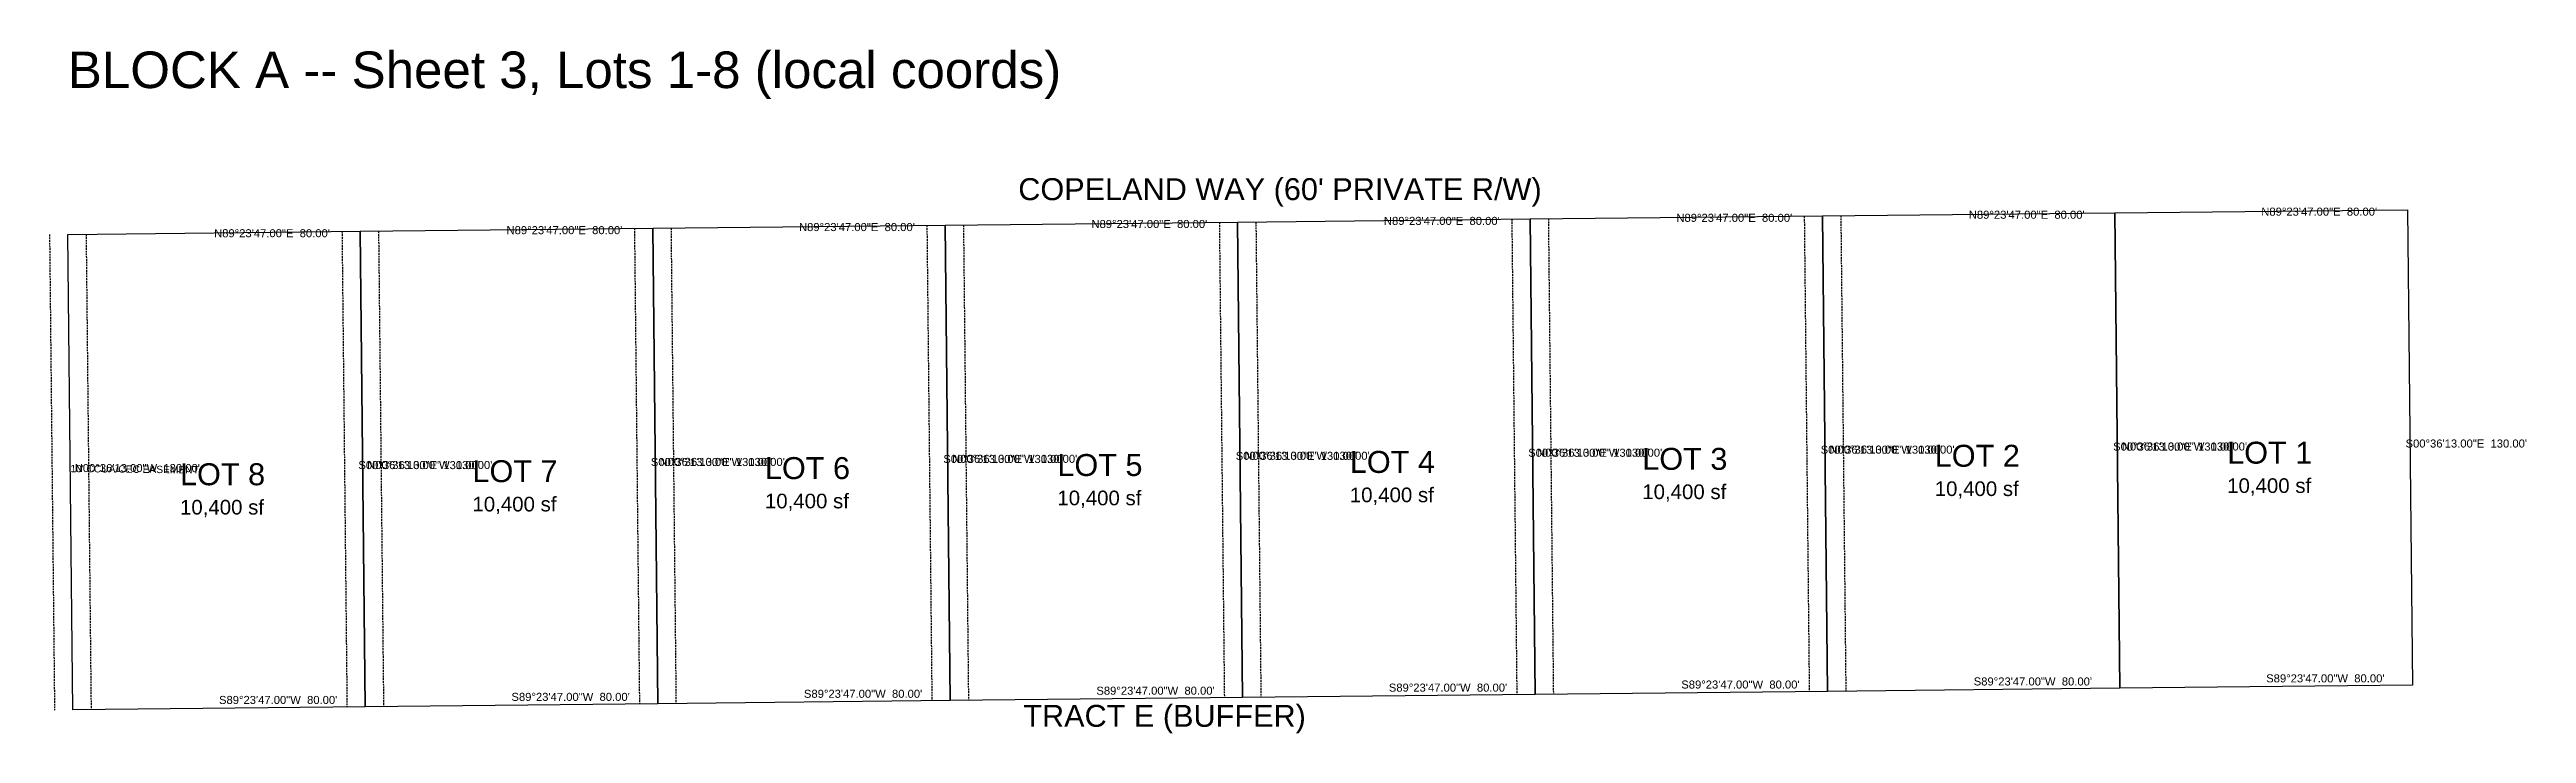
# Model space of a CAD drawing. Extents: x -19 to 673, y -136 to 2051.
# Drawn here: x -5 to 673, y -136 to 51 of the extents above; entities that cross this region are included whole.
import ezdxf

# ---------------------------------------------------------------- set-up
doc = ezdxf.new("R2010")
doc.units = 0
doc.linetypes.add('DASHED', pattern=[0.75, 0.5, -0.25])
doc.linetypes.add('ROT_-0.60', pattern=[0])
for name, color, linetype in [('BLOCK_TITLE', 2, 'CONTINUOUS'), ('DIM-LABELS', 7, 'CONTINUOUS'), ('EASEMENT', 3, 'DASHED'), ('LOT_LINE', 4, 'CONTINUOUS'), ('ROAD_NAME', 2, 'CONTINUOUS'), ('TEXT-LABELS', 7, 'CONTINUOUS')]:
    doc.layers.add(name, color=color, linetype=linetype)
doc.styles.get("Standard").update_dxf_attribs({"font": 'Arial'})

msp = doc.modelspace()

# ---------------------------------------------------------------- texts
at = {"layer": 'BLOCK_TITLE'}
msp.add_text('BLOCK A -- Sheet 3, Lots 1-8 (local coords)', height=10, dxfattribs=at).set_placement((0, 40))
at = {"layer": 'DIM-LABELS'}
for s, p in [('N89%%d23\'47.00"E  80.00\'', (599.9793, 5.121)), ('N89%%d23\'47.00"E  80.00\'', (40.0104, -0.7785)), ('N89%%d23\'47.00"E  80.00\'', (120.006, 0.0642)), ('N89%%d23\'47.00"E  80.00\'', (200.0015, 0.907)), ('N89%%d23\'47.00"E  80.00\'', (279.9971, 1.7498)), ('N89%%d23\'47.00"E  80.00\'', (359.9927, 2.5926)), ('N89%%d23\'47.00"E  80.00\'', (439.9882, 3.4354)), ('N89%%d23\'47.00"E  80.00\'', (519.9838, 4.2782)), ('S00%%d36\'13.00"E  130.00\'', (239.4715, -62.4807)), ('N00%%d36\'13.00"W  130.00\'', (241.8714, -62.4554)), ('S00%%d36\'13.00"E  130.00\'', (319.4671, -61.6379)), ('N00%%d36\'13.00"W  130.00\'', (321.8669, -61.6126)), ('S00%%d36\'13.00"E  130.00\'', (399.4626, -60.7951)), ('N00%%d36\'13.00"W  130.00\'', (401.8625, -60.7698)), ('S00%%d36\'13.00"E  130.00\'', (479.4582, -59.9523)), ('N00%%d36\'13.00"W  130.00\'', (481.8581, -59.927)), ('S00%%d36\'13.00"E  130.00\'', (559.4538, -59.1095)), ('N00%%d36\'13.00"W  130.00\'', (561.8536, -59.0843)), ('S00%%d36\'13.00"E  130.00\'', (639.4493, -58.2668)), ('N00%%d36\'13.00"W  130.00\'', (1.8847, -64.9838)), ('S00%%d36\'13.00"E  130.00\'', (79.4804, -64.1663)), ('N00%%d36\'13.00"W  130.00\'', (81.8803, -64.141)), ('S00%%d36\'13.00"E  130.00\'', (159.476, -63.3235)), ('N00%%d36\'13.00"W  130.00\'', (161.8758, -63.2982)), ('S89%%d23\'47.00"W  80.00\'', (441.3325, -124.1575)), ('S89%%d23\'47.00"W  80.00\'', (521.328, -123.3148)), ('S89%%d23\'47.00"W  80.00\'', (601.3236, -122.472)), ('S89%%d23\'47.00"W  80.00\'', (41.3547, -128.3715)), ('S89%%d23\'47.00"W  80.00\'', (121.3502, -127.5287)), ('S89%%d23\'47.00"W  80.00\'', (201.3458, -126.6859)), ('S89%%d23\'47.00"W  80.00\'', (281.3413, -125.8431)), ('S89%%d23\'47.00"W  80.00\'', (361.3369, -125.0003))]:
    msp.add_text(s, height=2.2, dxfattribs=at).set_placement(p)
at = {"layer": 'ROAD_NAME'}
for s, p in [("COPELAND WAY (60' PRIVATE R/W)", (259.9822, 9.3711)), ('TRACT E (BUFFER)', (261.3518, -134.6216))]:
    msp.add_text(s, height=6, dxfattribs=at).set_placement(p)
at = {"layer": 'TEXT-LABELS'}
for s, height, p in [('LOT 6', 6, (190.6737, -66.8894)), ('LOT 5', 6, (270.6692, -66.0466)), ('LOT 4', 6, (350.6648, -65.2039)), ('LOT 3', 6, (430.6603, -64.3611)), ('LOT 2', 6, (510.6559, -63.5183)), ('LOT 1', 6, (590.6515, -62.6755)), ('LOT 8', 6, (30.6825, -68.575)), ('LOT 7', 6, (110.6781, -67.7322)), ('10,400 sf', 4, (510.6559, -71.5183)), ('10,400 sf', 4, (590.6515, -70.6755)), ('10,400 sf', 4, (30.6825, -76.575)), ('10,400 sf', 4, (110.6781, -75.7322)), ('10,400 sf', 4, (190.6737, -74.8894)), ('10,400 sf', 4, (270.6692, -74.0466)), ('10,400 sf', 4, (350.6648, -73.2039)), ('10,400 sf', 4, (430.6603, -72.3611))]:
    msp.add_text(s, height=height, dxfattribs=at).set_placement(p)
at = {"layer": 'TEXT-LABELS', "linetype": 'ROT_-0.60'}
msp.add_text("10' CCUA/CEC EASEMENT", height=2, rotation=-0.6, dxfattribs=at).set_placement((0.6848, -64.9964))

# ---------------------------------------------------------------- linework, layer by layer
at = {"layer": 'EASEMENT'}
for p, q in [((4.9997, 0.0527), (6.3692, -129.9401)), ((74.9958, 0.7901), (76.3654, -129.2027)), ((84.9953, 0.8955), (86.3648, -129.0973)), ((154.9914, 1.6329), (156.3609, -128.3599)), ((164.9908, 1.7382), (166.3604, -128.2545)), ((234.987, 2.4757), (236.3565, -127.5171)), ((244.9864, 2.581), (246.3559, -127.4118)), ((314.9825, 3.3185), (316.352, -126.6743)), ((324.982, 3.4238), (326.3515, -126.569)), ((394.9781, 4.1612), (396.3476, -125.8315)), ((404.9775, 4.2666), (406.3471, -125.7262)), ((474.9736, 5.004), (476.3432, -124.9888)), ((484.9731, 5.1094), (486.3426, -124.8834)), ((-4.9997, -0.0527), (-3.6302, -130.0455))]:
    msp.add_line(p, q, dxfattribs=at)
at = {"layer": 'LOT_LINE'}
for p, q in [((0, 0), (79.9956, 0.8428)), ((1.3695, -129.9928), (0, 0)), ((79.9956, 0.8428), (159.9911, 1.6856)), ((79.9956, 0.8428), (81.3651, -129.15)), ((81.3651, -129.15), (79.9956, 0.8428)), ((159.9911, 1.6856), (239.9867, 2.5284)), ((159.9911, 1.6856), (161.3606, -128.3072)), ((161.3606, -128.3072), (159.9911, 1.6856)), ((239.9867, 2.5284), (319.9822, 3.3711)), ((239.9867, 2.5284), (241.3562, -127.4644)), ((241.3562, -127.4644), (239.9867, 2.5284)), ((319.9822, 3.3711), (399.9778, 4.2139)), ((319.9822, 3.3711), (321.3518, -126.6216)), ((321.3518, -126.6216), (319.9822, 3.3711)), ((399.9778, 4.2139), (479.9734, 5.0567)), ((399.9778, 4.2139), (401.3473, -125.7789)), ((401.3473, -125.7789), (399.9778, 4.2139)), ((479.9734, 5.0567), (559.9689, 5.8995)), ((479.9734, 5.0567), (481.3429, -124.9361)), ((481.3429, -124.9361), (479.9734, 5.0567)), ((559.9689, 5.8995), (639.9645, 6.7423)), ((559.9689, 5.8995), (561.3384, -124.0933)), ((561.3384, -124.0933), (559.9689, 5.8995)), ((639.9645, 6.7423), (641.334, -123.2505)), ((161.3606, -128.3072), (81.3651, -129.15)), ((241.3562, -127.4644), (161.3606, -128.3072)), ((321.3518, -126.6216), (241.3562, -127.4644)), ((401.3473, -125.7789), (321.3518, -126.6216)), ((481.3429, -124.9361), (401.3473, -125.7789)), ((561.3384, -124.0933), (481.3429, -124.9361)), ((641.334, -123.2505), (561.3384, -124.0933)), ((81.3651, -129.15), (1.3695, -129.9928))]:
    msp.add_line(p, q, dxfattribs=at)

msp.set_redraw_order([(e.dxf.handle, doc.entitydb.next_handle()) for e in msp.query("TEXT MTEXT ATTDEF DIMENSION ARC_DIMENSION")])  # texts and dimensions are drawn at this point

doc.saveas('drawing.dxf')
